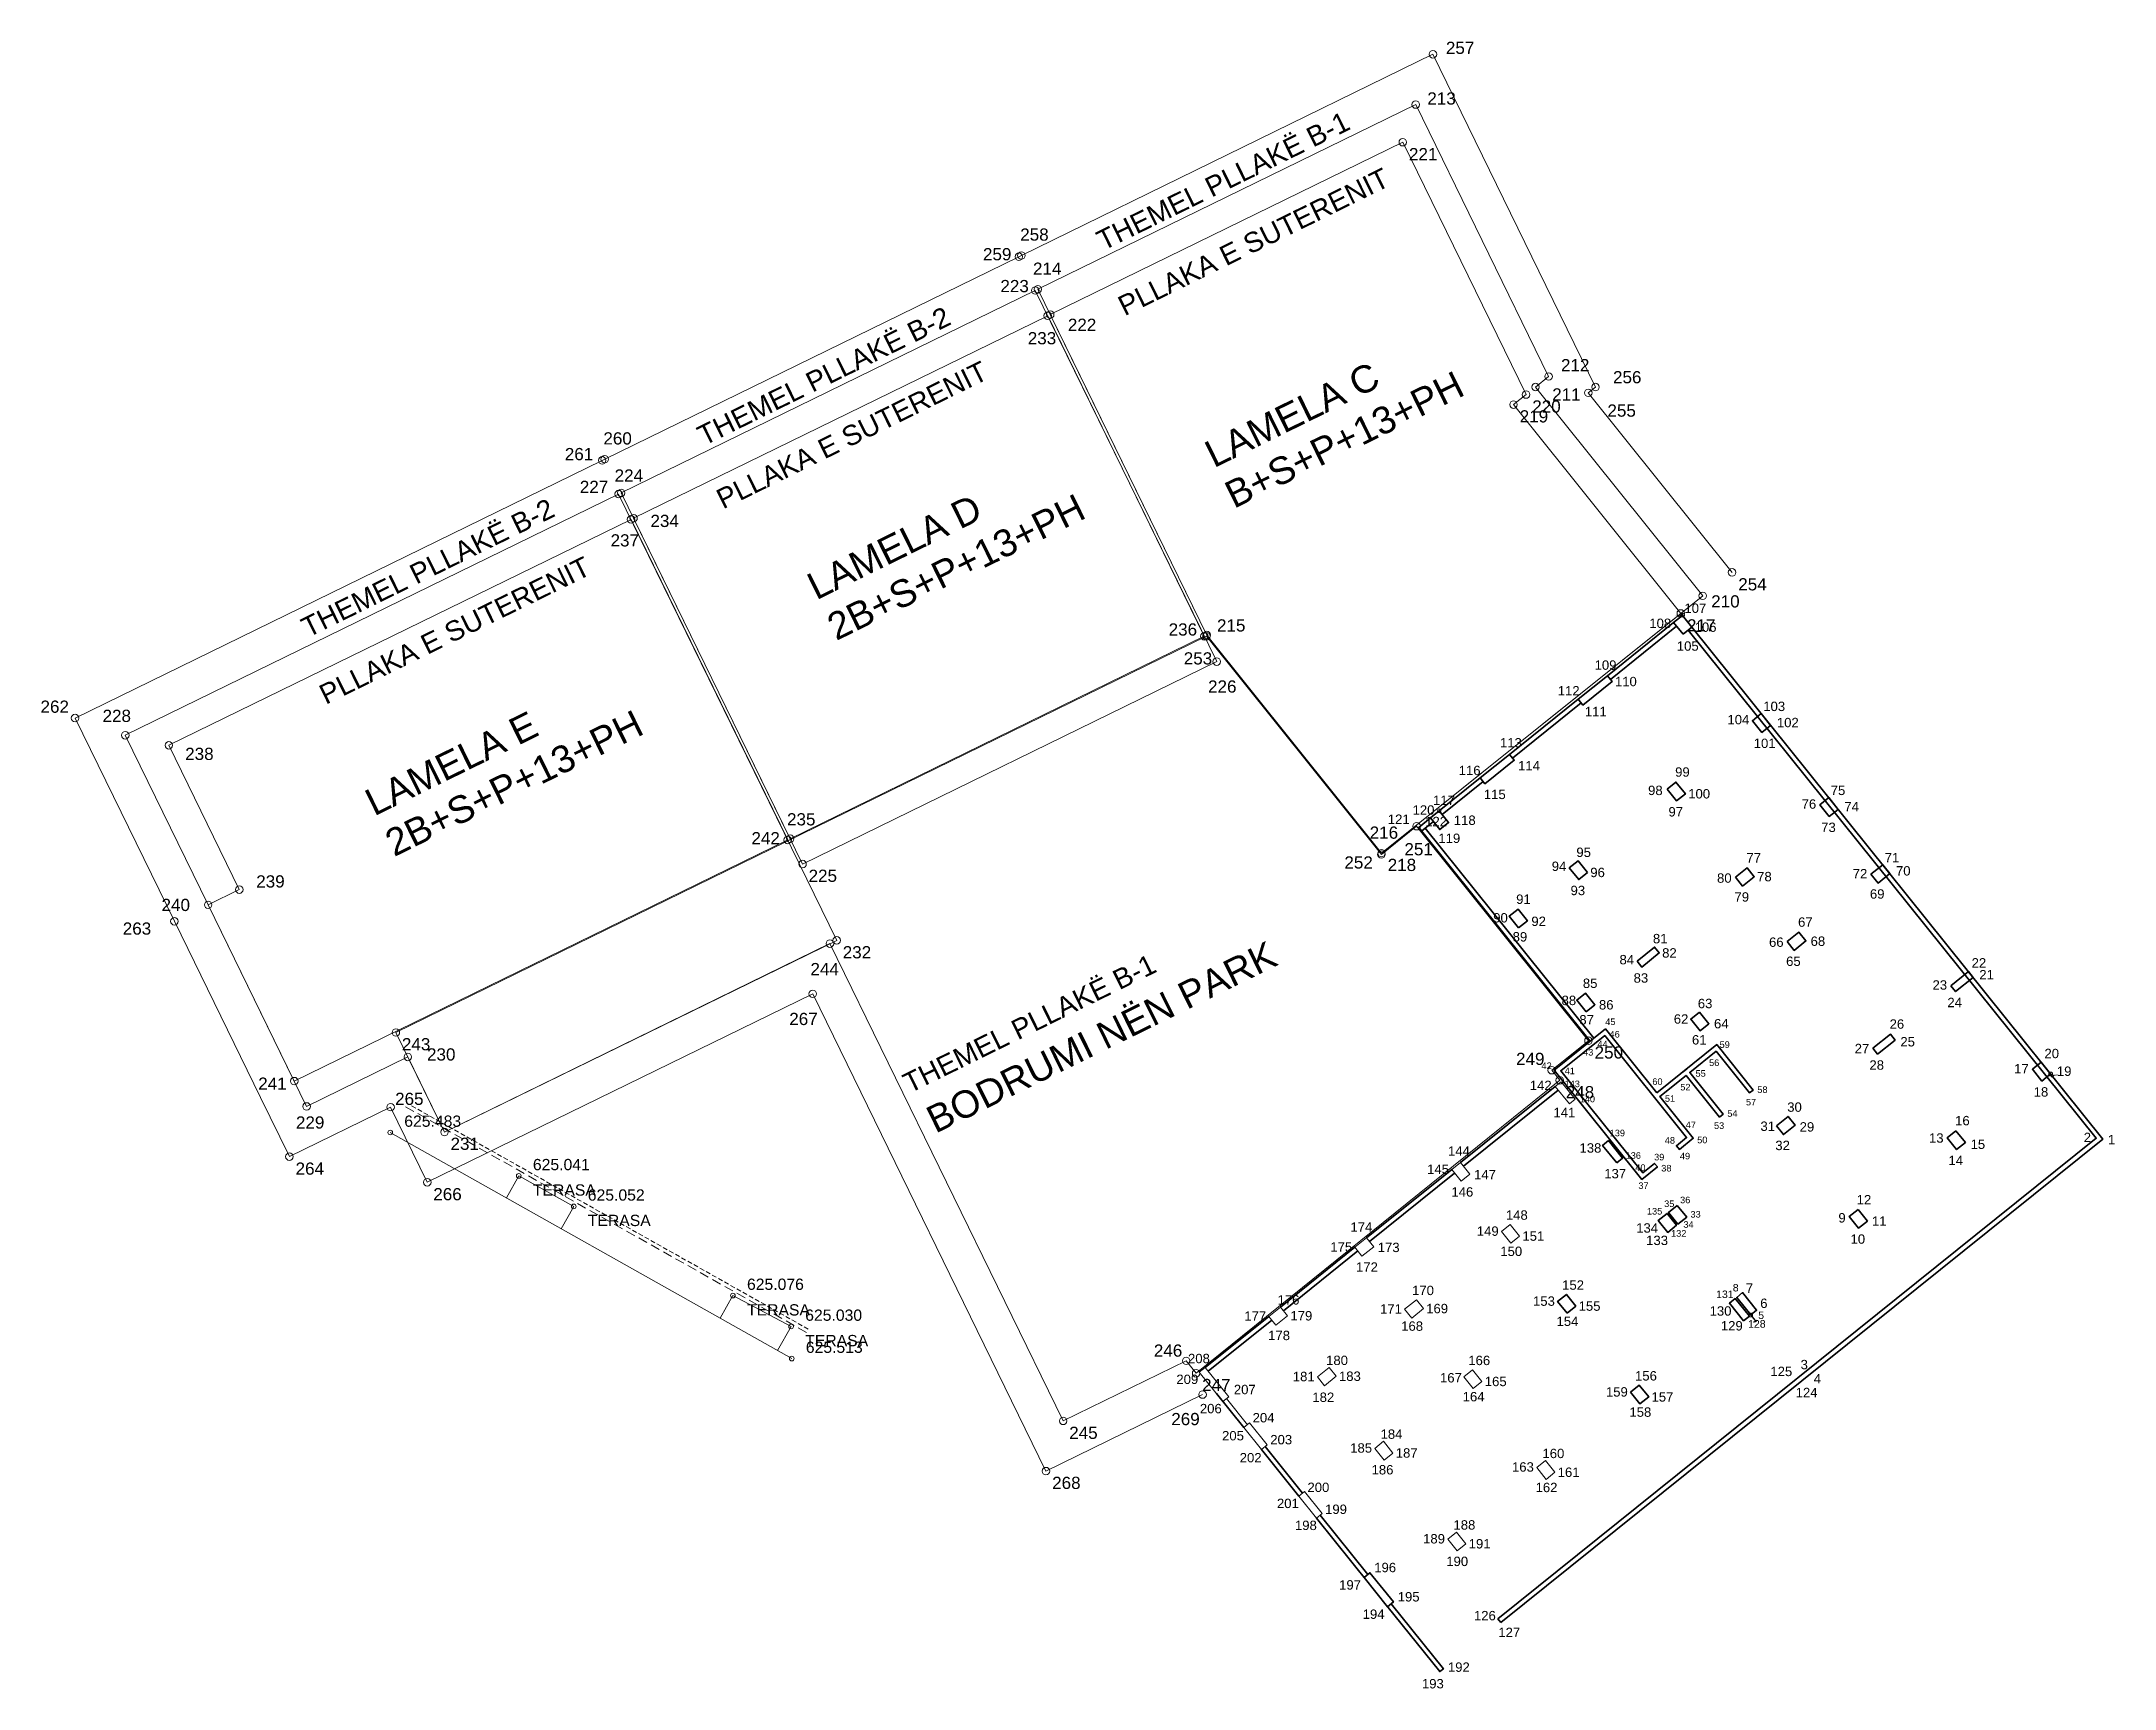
# Model space of a CAD drawing. Header units: metres. Extents: x 7511863 to 7511974, y 4692327 to 4692415.
import ezdxf

# ---------------------------------------------------------------- set-up
doc = ezdxf.new("R2010")
doc.units = ezdxf.units.M
doc.header["$PDMODE"] = 32
doc.header["$PDSIZE"] = 0.2
doc.linetypes.add('DASHED', pattern=[0.75, 0.5, -0.25])
doc.linetypes.add('DASHED2', pattern=[0.375, 0.25, -0.125])
doc.layers.get('Defpoints').update_dxf_attribs({"lineweight": 0})
for name, color, linetype, lineweight in [('A - Bodrumi -1 Polyline_Pen_No__23', 30, 'Continuous', 0), ('A - Bodrumi -2 Polyline_Pen_No__75', 6, 'Continuous', 0), ('A - objekti 1 gjendja faktike_Pen_No__3', 30, 'Continuous', 0), ('A - Sutereni Polyline_Pen_No__4', 104, 'Continuous', 0), ('b -1 llc', 30, 'Continuous', 0), ('bodPark pikat', 30, 'Continuous', 0), ('llc su pikat', 104, 'Continuous', 0), ('lld b-2 pikat', 210, 'Continuous', 0), ('lld su pikat', 104, 'Continuous', 0), ('lle -2b', 210, 'Continuous', 0), ('lle su pikat', 104, 'Continuous', 0), ('Matjet', 210, 'Continuous', 0), ('Matjet_04.12.2019', 1, 'Continuous', 0), ('objekti -xeni', 14, 'Continuous', 0), ('objekti -xeni muri', 4, 'Continuous', 0), ('objekti xeni terasa', 237, 'Continuous', 0), ('ofset', 5, 'Continuous', 0), ('ofset pikat', 5, 'Continuous', 0), ('shytllat', 5, 'Continuous', 0), ('Structural - Bearing_Pen_No__27', 7, 'Continuous', 0), ('stubat 18.09', 7, 'Continuous', 0)]:
    doc.layers.add(name, color=color, linetype=linetype, lineweight=lineweight)
doc.styles.add('GENERATED_STYLE_1', font='arial.ttf')
doc.styles.get("Standard").update_dxf_attribs({"font": 'arial.ttf'})
doc.dimstyles.get("Standard").update_dxf_attribs({"dimtxt": 0.18, "dimasz": 0.18, "dimexe": 0.18, "dimexo": 0.0625, "dimgap": 0.09, "dimtad": 0, "dimtih": 1, "dimtoh": 1, "dimdec": 4, "dimzin": 0, "dimdsep": 46, "dimtxsty": 'Standard', "dimcen": 0.09, "dimadec": 0, "dimazin": 0, "dimtfac": 1, "dimtdec": 4, "dimtofl": 0, "dimtmove": 0, "dimatfit": 3, "dimfxl": 0, "dimtolj": 1, "dimtzin": 0, "dimarcsym": 0})

msp = doc.modelspace()

# ---------------------------------------------------------------- texts
at = {"layer": 'A - objekti 1 gjendja faktike_Pen_No__3', "color": 30, "linetype": 'Continuous', "lineweight": 18, "char_height": 1.062271, "width": 16.7692217, "attachment_point": 7, "rotation": 26.2085609, "style": 'GENERATED_STYLE_1'}
for insert in [(7511919.69692, 4692403.45106), (7511909.3814, 4692358.57454)]:
    msp.add_mtext('\\A1;THEMEL PLLAKË B-1', dxfattribs=dict(at, insert=insert))
at = {"layer": 'A - objekti 1 gjendja faktike_Pen_No__3', "color": 104, "linetype": 'Continuous', "lineweight": 18, "char_height": 1.062271, "width": 16.7692217, "attachment_point": 7, "rotation": 26.2085609, "style": 'GENERATED_STYLE_1'}
for insert in [(7511920.84417, 4692399.95718), (7511899.45243, 4692389.67367), (7511878.3003, 4692379.2629)]:
    msp.add_mtext('\\A1;PLLAKA E SUTERENIT', dxfattribs=dict(at, insert=insert))
at = {"layer": 'A - objekti 1 gjendja faktike_Pen_No__3', "color": 6, "linetype": 'Continuous', "lineweight": 18, "char_height": 1.062271, "width": 16.7692217, "attachment_point": 7, "rotation": 26.2085609, "style": 'GENERATED_STYLE_1'}
for insert in [(7511898.43435, 4692393.05949), (7511877.33839, 4692382.84255)]:
    msp.add_mtext('\\A1;THEMEL PLLAKË B-2', dxfattribs=dict(at, insert=insert))
at = {"layer": 'A - objekti 1 gjendja faktike_Pen_No__3', "color": 0, "linetype": 'Continuous', "lineweight": 18, "char_height": 1.4460289, "attachment_point": 7, "rotation": 26.2085609, "style": 'GENERATED_STYLE_1'}
for s, insert in [('\\A1;LAMELA C\\PB+S+P+13+PH', (7511926.66961, 4692389.69588)), ('\\A1;LAMELA D\\P2B+S+P+13+PH', (7511905.486, 4692382.65841)), ('\\A1;LAMELA E\\P2B+S+P+13+PH', (7511881.94241, 4692371.15205)), ('\\A1;BODRUMI NËN PARK', (7511910.77328, 4692356.41702))]:
    msp.add_mtext(s, dxfattribs=dict(at, insert=insert))
at = {"layer": 'stubat 18.09'}
msp.add_text('201', height=0.5, dxfattribs=at).set_placement((7511928.95288, 4692336.50351))
at = {"layer": 'stubat 18.09', "linetype": 'ByBlock', "attachment_point": 4}
for s, insert, char_height in [('107', (7511950.65618, 4692384.42514), 0.5), ('108', (7511948.78693, 4692383.62121), 0.5), ('106', (7511951.2, 4692383.416), 0.5), ('105', (7511950.25131, 4692382.40979), 0.5), ('109', (7511945.87249, 4692381.3958), 0.5), ('112', (7511943.90899, 4692380.02965), 0.5), ('110', (7511946.955, 4692380.52), 0.5), ('111', (7511945.35367, 4692378.92662), 0.5), ('103', (7511954.85518, 4692379.19814), 0.5), ('104', (7511952.94759, 4692378.49187), 0.5), ('102', (7511955.58113, 4692378.33463), 0.5), ('113', (7511940.83088, 4692377.25829), 0.5), ('101', (7511954.34733, 4692377.22964), 0.5), ('116', (7511938.63371, 4692375.78453), 0.5), ('114', (7511941.79501, 4692376.0361), 0.5), ('99', (7511950.1622, 4692375.70142), 0.5), ('117', (7511937.26535, 4692374.20023), 0.5), ('115', (7511939.97278, 4692374.50882), 0.5), ('98', (7511948.72036, 4692374.72316), 0.5), ('100', (7511950.858, 4692374.542), 0.5), ('75', (7511958.44818, 4692374.72414), 0.5), ('121', (7511934.85868, 4692373.19026), 0.5), ('120', (7511936.1769, 4692373.67692), 0.5), ('118', (7511938.37395, 4692373.134), 0.5), ('97', (7511949.80633, 4692373.58264), 0.5), ('76', (7511956.8999, 4692373.99577), 0.5), ('74', (7511959.17413, 4692373.86063), 0.5), ('122', (7511936.84878, 4692373.06736), 0.5), ('119', (7511937.5503, 4692372.17063), 0.5), ('73', (7511957.94033, 4692372.75564), 0.5), ('95', (7511944.90133, 4692371.42601), 0.5), ('77', (7511953.9592, 4692371.13442), 0.5), ('71', (7511961.32418, 4692371.14414), 0.5), ('94', (7511943.59005, 4692370.68125), 0.5), ('96', (7511945.643, 4692370.353), 0.5), ('80', (7511952.39363, 4692370.05352), 0.5), ('78', (7511954.529, 4692370.131), 0.5), ('72', (7511959.6199, 4692370.29077), 0.5), ('70', (7511961.92413, 4692370.43663), 0.5), ('91', (7511941.69457, 4692368.92833), 0.5), ('93', (7511944.59133, 4692369.39364), 0.5), ('79', (7511953.32233, 4692369.04664), 0.5), ('69', (7511960.53533, 4692369.20664), 0.5), ('90', (7511940.4719, 4692367.93743), 0.5), ('92', (7511942.50319, 4692367.74958), 0.5), ('67', (7511956.7092, 4692367.70942), 0.5), ('89', (7511941.50601, 4692366.9249), 0.5), ('81', (7511948.97833, 4692366.82801), 0.5), ('66', (7511955.16274, 4692366.63861), 0.5), ('68', (7511957.37683, 4692366.69087), 0.5), ('84', (7511947.19905, 4692365.70725), 0.5), ('82', (7511949.47, 4692366.067), 0.5), ('65', (7511956.07233, 4692365.62264), 0.5), ('22', (7511965.95242, 4692365.54015), 0.5), ('85', (7511945.24676, 4692364.45067), 0.5), ('83', (7511947.95033, 4692364.73164), 0.5), ('23', (7511963.8709, 4692364.35877), 0.5), ('21', (7511966.36213, 4692364.91063), 0.5), ('88', (7511944.11282, 4692363.53783), 0.5), ('86', (7511946.10427, 4692363.30328), 0.5), ('63', (7511951.36933, 4692363.37201), 0.5), ('24', (7511964.66133, 4692363.43064), 0.5), ('87', (7511945.05932, 4692362.50527), 0.5), ('45', (7511946.44138, 4692362.4017), 0.35), ('62', (7511950.09019, 4692362.547), 0.5), ('64', (7511952.23236, 4692362.299), 0.5), ('26', (7511961.5842, 4692362.27842), 0.5), ('44', (7511946.02283, 4692361.21617), 0.35), ('46', (7511946.66802, 4692361.73462), 0.35), ('61', (7511951.05641, 4692361.43781), 0.5), ('59', (7511952.529, 4692361.184), 0.35), ('27', (7511959.72574, 4692360.97795), 0.5), ('25', (7511962.15811, 4692361.33522), 0.5), ('42', (7511943.04573, 4692360.06341), 0.35), ('43', (7511945.25948, 4692360.77614), 0.35), ('56', (7511951.96994, 4692360.21895), 0.35), ('28', (7511960.51033, 4692360.09664), 0.5), ('17', (7511968.2189, 4692359.90277), 0.5), ('20', (7511969.83242, 4692360.70915), 0.5), ('142', (7511942.42053, 4692359.01238), 0.5), ('41', (7511944.27938, 4692359.7876), 0.35), ('143', (7511944.27164, 4692359.09338), 0.35), ('60', (7511948.94808, 4692359.21225), 0.35), ('52', (7511950.43648, 4692358.91862), 0.35), ('55', (7511951.24818, 4692359.64997), 0.35), ('19', (7511970.49313, 4692359.76763), 0.5), ('140', (7511945.07804, 4692358.28787), 0.35), ('51', (7511949.61697, 4692358.31377), 0.35), ('57', (7511953.93281, 4692358.12132), 0.35), ('58', (7511954.53999, 4692358.78355), 0.35), ('30', (7511956.13292, 4692357.85594), 0.5), ('18', (7511969.25933, 4692358.66364), 0.5), ('141', (7511943.67804, 4692357.57029), 0.5), ('47', (7511950.72627, 4692356.91291), 0.35), ('53', (7511952.23284, 4692356.87075), 0.35), ('54', (7511952.93986, 4692357.51483), 0.35), ('31', (7511954.70497, 4692356.8366), 0.5), ('29', (7511956.79324, 4692356.80101), 0.5), ('16', (7511965.0742, 4692357.13442), 0.5), ('144', (7511938.06445, 4692355.51772), 0.5), ('138', (7511945.06824, 4692355.67964), 0.5), ('139', (7511946.67496, 4692356.47434), 0.35), ('48', (7511949.61066, 4692356.0844), 0.35), ('50', (7511951.33658, 4692356.10618), 0.35), ('32', (7511955.49733, 4692355.81464), 0.5), ('13', (7511963.68374, 4692356.20895), 0.5), ('15', (7511965.89911, 4692355.87822), 0.5), ('2', (7511971.92363, 4692356.24256), 0.5), ('1', (7511973.21089, 4692356.12929), 0.5), ('145', (7511936.95067, 4692354.54816), 0.5), ('137', (7511946.386, 4692354.30967), 0.5), ('136', (7511947.52388, 4692355.27736), 0.35), ('40', (7511948.03844, 4692354.63237), 0.35), ('39', (7511949.04219, 4692355.19252), 0.35), ('38', (7511949.42326, 4692354.60251), 0.35), ('49', (7511950.41467, 4692355.24609), 0.35), ('14', (7511964.71833, 4692355.01664), 0.5), ('146', (7511938.24519, 4692353.33747), 0.5), ('147', (7511939.45187, 4692354.26191), 0.5), ('37', (7511948.20347, 4692353.67116), 0.35), ('148', (7511941.14754, 4692352.1059), 0.5), ('135', (7511948.66019, 4692352.30965), 0.35), ('35', (7511949.57656, 4692352.70823), 0.35), ('36', (7511950.426, 4692352.91053), 0.35), ('12', (7511959.83152, 4692352.92883), 0.5), ('174', (7511932.86716, 4692351.46926), 0.5), ('149', (7511939.59867, 4692351.25116), 0.5), ('134', (7511948.0883, 4692351.4185), 0.5), ('132', (7511949.94549, 4692351.13086), 0.35), ('34', (7511950.59948, 4692351.60418), 0.35), ('33', (7511950.97905, 4692352.14784), 0.35), ('9', (7511958.85676, 4692351.95988), 0.5), ('11', (7511960.64152, 4692351.786), 0.5), ('175', (7511931.79667, 4692350.40816), 0.5), ('173', (7511934.32196, 4692350.38317), 0.5), ('150', (7511940.84979, 4692350.17504), 0.5), ('151', (7511942.026, 4692350.986), 0.5), ('133', (7511948.61624, 4692350.75843), 0.5), ('10', (7511959.50333, 4692350.82764), 0.5), ('172', (7511933.16325, 4692349.33838), 0.5), ('170', (7511936.15054, 4692348.0919), 0.5), ('152', (7511944.14254, 4692348.3779), 0.5), ('131', (7511952.34544, 4692347.88621), 0.4), ('8', (7511953.2333, 4692348.23776), 0.4), ('7', (7511953.92631, 4692348.2165), 0.5), ('177', (7511927.21167, 4692346.72616), 0.5), ('176', (7511928.98541, 4692347.58818), 0.5), ('179', (7511929.671, 4692346.743), 0.5), ('171', (7511934.44467, 4692347.11116), 0.5), ('169', (7511936.903, 4692347.128), 0.5), ('153', (7511942.59267, 4692347.52316), 0.5), ('155', (7511945.021, 4692347.258), 0.5), ('130', (7511951.99629, 4692346.99704), 0.5), ('5', (7511954.58628, 4692346.7688), 0.4), ('6', (7511954.69286, 4692347.40722), 0.5), ('178', (7511928.48457, 4692345.69429), 0.5), ('168', (7511935.57079, 4692346.19204), 0.5), ('154', (7511943.84379, 4692346.44704), 0.5), ('129', (7511952.59744, 4692346.20978), 0.5), ('128', (7511954.04878, 4692346.30997), 0.4), ('208', (7511924.21614, 4692344.46519), 0.5), ('180', (7511931.57141, 4692344.36918), 0.5), ('166', (7511939.14454, 4692344.3639), 0.5), ('209', (7511923.59527, 4692343.35771), 0.5), ('181', (7511929.79767, 4692343.50716), 0.5), ('183', (7511932.256, 4692343.523), 0.5), ('167', (7511937.63732, 4692343.44082), 0.5), ('156', (7511948.02554, 4692343.5429), 0.5), ('125', (7511955.23366, 4692343.777), 0.5), ('3', (7511956.84453, 4692344.1423), 0.5), ('4', (7511957.54008, 4692343.38878), 0.5), ('207', (7511926.65783, 4692342.81473), 0.5), ('182', (7511930.83983, 4692342.40222), 0.5), ('164', (7511938.84579, 4692342.43304), 0.5), ('165', (7511940.023, 4692343.244), 0.5), ('159', (7511946.47567, 4692342.68816), 0.5), ('157', (7511948.904, 4692342.423), 0.5), ('124', (7511956.58153, 4692342.65756), 0.5), ('206', (7511924.84827, 4692341.79871), 0.5), ('204', (7511927.65744, 4692341.3134), 0.5), ('158', (7511947.72679, 4692341.61204), 0.5), ('205', (7511926.02991, 4692340.35454), 0.5), ('203', (7511928.59744, 4692340.1444), 0.5), ('184', (7511934.47241, 4692340.43818), 0.5), ('202', (7511926.96991, 4692339.18454), 0.5), ('185', (7511932.85467, 4692339.70116), 0.5), ('187', (7511935.282, 4692339.436), 0.5), ('160', (7511943.09541, 4692339.41018), 0.5), ('186', (7511933.99298, 4692338.54211), 0.5), ('163', (7511941.47183, 4692338.69086), 0.5), ('161', (7511943.906, 4692338.409), 0.5), ('200', (7511930.578, 4692337.60623), 0.5), ('162', (7511942.72879, 4692337.59804), 0.5), ('198', (7511929.91235, 4692335.58027), 0.5), ('199', (7511931.517, 4692336.43723), 0.5), ('188', (7511938.35541, 4692335.60318), 0.5), ('189', (7511936.73767, 4692334.86616), 0.5), ('191', (7511939.166, 4692334.601), 0.5), ('196', (7511934.13408, 4692333.3354), 0.5), ('190', (7511937.97078, 4692333.66271), 0.5), ('197', (7511932.26632, 4692332.41084), 0.5), ('195', (7511935.38608, 4692331.7764), 0.5), ('194', (7511933.51932, 4692330.85084), 0.5), ('126', (7511939.44514, 4692330.77233), 0.5), ('127', (7511940.74205, 4692329.88403), 0.5), ('192', (7511938.0579, 4692328.02977), 0.5), ('193', (7511936.6749, 4692327.14682), 0.5)]:
    msp.add_mtext(s, dxfattribs=dict(at, insert=insert, char_height=char_height))

# ---------------------------------------------------------------- blocks, each defined once
blk = doc.blocks.new('*D4')
at = {"layer": 'Defpoints', "color": 0}
for p in [(7511954.19, 4692346.79), (7511954.19, 4692346.79), (7511954.45, 4692346.46)]:
    blk.add_point(p, dxfattribs=at)
at = {"layer": 'Matjet_04.12.2019', "color": 0, "lineweight": -2}
for p, q in [((7511954.2, 4692346.78), (7511954.48, 4692346.43)), ((7511954.2, 4692346.78), (7511954.48, 4692346.43)), ((7511954.38, 4692346.41), (7511954.33, 4692346.41)), ((7511954.41, 4692346.44), (7511954.38, 4692346.41)), ((7511954.49, 4692346.5), (7511954.52, 4692346.52))]:
    blk.add_line(p, q, dxfattribs=at)
at = {"layer": 'Matjet_04.12.2019', "color": 0}
for points in [[(7511954.41, 4692346.44), (7511954.42, 4692346.43), (7511954.45, 4692346.46)], [(7511954.48, 4692346.5), (7511954.49, 4692346.49), (7511954.45, 4692346.47)]]:
    blk.add_solid(points, dxfattribs=at)
at = {"layer": 'Matjet_04.12.2019', "color": 0, "insert": (7511954.22, 4692346.41), "char_height": 0.045, "attachment_point": 5}
blk.add_mtext('\\A1;0.0050', dxfattribs=at)
blk = doc.blocks.new('*D5')
at = {"layer": 'Defpoints', "color": 0}
for p in [(7511970.16, 4692359.62), (7511970.16, 4692359.62), (7511970.26, 4692359.5)]:
    blk.add_point(p, dxfattribs=at)
at = {"layer": 'Matjet_04.12.2019', "color": 0, "lineweight": -2}
for p, q in [((7511970.17, 4692359.61), (7511970.29, 4692359.47)), ((7511970.17, 4692359.61), (7511970.29, 4692359.47)), ((7511970.22, 4692359.47), (7511970.19, 4692359.45)), ((7511970.29, 4692359.53), (7511970.33, 4692359.56)), ((7511970.33, 4692359.56), (7511970.37, 4692359.56))]:
    blk.add_line(p, q, dxfattribs=at)
at = {"layer": 'Matjet_04.12.2019', "color": 0}
for points in [[(7511970.22, 4692359.48), (7511970.23, 4692359.47), (7511970.26, 4692359.5)], [(7511970.29, 4692359.54), (7511970.3, 4692359.53), (7511970.26, 4692359.5)]]:
    blk.add_solid(points, dxfattribs=at)
at = {"layer": 'Matjet_04.12.2019', "color": 0, "insert": (7511970.49, 4692359.56), "char_height": 0.045, "attachment_point": 5}
blk.add_mtext('\\A1;0.0020', dxfattribs=at)
blk = doc.blocks.new('*D6')
at = {"layer": 'Defpoints', "color": 0}
for p in [(7511950.52, 4692384.08), (7511950.55, 4692384.04), (7511950.56, 4692384.05)]:
    blk.add_point(p, dxfattribs=at)
at = {"layer": 'Matjet_04.12.2019', "color": 0, "lineweight": -2}
for p, q in [((7511950.45, 4692384.02), (7511950.4, 4692384.02)), ((7511950.48, 4692384.05), (7511950.45, 4692384.02)), ((7511950.54, 4692384.05), (7511950.49, 4692384.11)), ((7511950.56, 4692384.06), (7511950.51, 4692384.13)), ((7511950.57, 4692384.12), (7511950.6, 4692384.15))]:
    blk.add_line(p, q, dxfattribs=at)
at = {"layer": 'Matjet_04.12.2019', "color": 0}
for points in [[(7511950.48, 4692384.06), (7511950.49, 4692384.04), (7511950.52, 4692384.08)], [(7511950.56, 4692384.12), (7511950.57, 4692384.11), (7511950.53, 4692384.09)]]:
    blk.add_solid(points, dxfattribs=at)
at = {"layer": 'Matjet_04.12.2019', "color": 0, "insert": (7511950.29, 4692384.02), "char_height": 0.045, "attachment_point": 5}
blk.add_mtext('\\A1;0.0200', dxfattribs=at)
blk = doc.blocks.new('*U8', base_point=(7511951.63, 4692385.09))
at = {"layer": 'b -1 llc', "linetype": 'ByBlock', "lineweight": -2}
blk.add_line((7511951.63, 4692385.09), (7511951.63, 4692385.09), dxfattribs=at)
blk.add_circle((7511951.63, 4692385.09), 0.2, dxfattribs=at)
at = {"layer": 'b -1 llc', "linetype": 'ByBlock', "insert": (7511952.08, 4692385.12), "char_height": 0.65, "attachment_point": 1}
blk.add_mtext('{\\C256;210}', dxfattribs=at)
blk = doc.blocks.new('*U9', base_point=(7511942.72, 4692396.21))
at = {"layer": 'b -1 llc', "linetype": 'ByBlock', "lineweight": -2}
blk.add_line((7511942.72, 4692396.21), (7511942.72, 4692396.21), dxfattribs=at)
blk.add_circle((7511942.72, 4692396.21), 0.2, dxfattribs=at)
at = {"layer": 'b -1 llc', "linetype": 'ByBlock', "insert": (7511943.61, 4692396.14), "char_height": 0.65, "attachment_point": 1}
blk.add_mtext('{\\C256;211}', dxfattribs=at)
blk = doc.blocks.new('*U10', base_point=(7511943.42, 4692396.77))
at = {"layer": 'b -1 llc', "linetype": 'ByBlock', "lineweight": -2}
blk.add_line((7511943.42, 4692396.77), (7511943.42, 4692396.77), dxfattribs=at)
blk.add_circle((7511943.42, 4692396.77), 0.2, dxfattribs=at)
at = {"layer": 'b -1 llc', "linetype": 'ByBlock', "insert": (7511944.08, 4692397.7), "char_height": 0.65, "attachment_point": 1}
blk.add_mtext('{\\C256;212}', dxfattribs=at)
blk = doc.blocks.new('*U11', base_point=(7511936.34, 4692411.25))
at = {"layer": 'b -1 llc', "linetype": 'ByBlock', "lineweight": -2}
blk.add_line((7511936.34, 4692411.25), (7511936.34, 4692411.25), dxfattribs=at)
blk.add_circle((7511936.34, 4692411.25), 0.2, dxfattribs=at)
at = {"layer": 'b -1 llc', "linetype": 'ByBlock', "insert": (7511936.96, 4692411.9), "char_height": 0.65, "attachment_point": 1}
blk.add_mtext('{\\C256;213}', dxfattribs=at)
blk = doc.blocks.new('*U12', base_point=(7511916.22, 4692401.42))
at = {"layer": 'b -1 llc', "linetype": 'ByBlock', "lineweight": -2}
blk.add_line((7511916.22, 4692401.42), (7511916.22, 4692401.42), dxfattribs=at)
blk.add_circle((7511916.22, 4692401.42), 0.2, dxfattribs=at)
at = {"layer": 'b -1 llc', "linetype": 'ByBlock', "insert": (7511915.96, 4692402.84), "char_height": 0.65, "attachment_point": 1}
blk.add_mtext('{\\C256;214}', dxfattribs=at)
blk = doc.blocks.new('*U13', base_point=(7511925.22, 4692383))
at = {"layer": 'b -1 llc', "linetype": 'ByBlock', "lineweight": -2}
blk.add_line((7511925.22, 4692383), (7511925.22, 4692383), dxfattribs=at)
blk.add_circle((7511925.22, 4692383), 0.2, dxfattribs=at)
at = {"layer": 'b -1 llc', "linetype": 'ByBlock', "insert": (7511925.76, 4692383.84), "char_height": 0.65, "attachment_point": 1}
blk.add_mtext('{\\C256;215}', dxfattribs=at)
blk = doc.blocks.new('*U14', base_point=(7511934.52, 4692371.38))
at = {"layer": 'b -1 llc', "linetype": 'ByBlock', "lineweight": -2}
blk.add_line((7511934.52, 4692371.38), (7511934.52, 4692371.38), dxfattribs=at)
blk.add_circle((7511934.52, 4692371.38), 0.2, dxfattribs=at)
at = {"layer": 'b -1 llc', "linetype": 'ByBlock', "insert": (7511933.89, 4692372.8), "char_height": 0.65, "attachment_point": 1}
blk.add_mtext('{\\C256;216}', dxfattribs=at)
blk = doc.blocks.new('*U15', base_point=(7511950.46, 4692384.15))
at = {"layer": 'llc su pikat', "linetype": 'ByBlock', "lineweight": -2}
blk.add_line((7511950.46, 4692384.15), (7511950.46, 4692384.15), dxfattribs=at)
blk.add_circle((7511950.46, 4692384.15), 0.2, dxfattribs=at)
at = {"layer": 'llc su pikat', "linetype": 'ByBlock', "insert": (7511950.79, 4692383.84), "char_height": 0.65, "attachment_point": 1}
blk.add_mtext('{\\C256;217}', dxfattribs=at)
blk = doc.blocks.new('*U16', base_point=(7511934.52, 4692371.38))
at = {"layer": 'llc su pikat', "linetype": 'ByBlock', "lineweight": -2}
blk.add_line((7511934.52, 4692371.38), (7511934.52, 4692371.38), dxfattribs=at)
blk.add_circle((7511934.52, 4692371.38), 0.2, dxfattribs=at)
at = {"layer": 'llc su pikat', "linetype": 'ByBlock', "insert": (7511934.85, 4692371.08), "char_height": 0.65, "attachment_point": 1}
blk.add_mtext('{\\C256;218}', dxfattribs=at)
blk = doc.blocks.new('*U17', base_point=(7511941.55, 4692395.27))
at = {"layer": 'llc su pikat', "linetype": 'ByBlock', "lineweight": -2}
blk.add_line((7511941.55, 4692395.27), (7511941.55, 4692395.27), dxfattribs=at)
blk.add_circle((7511941.55, 4692395.27), 0.2, dxfattribs=at)
at = {"layer": 'llc su pikat', "linetype": 'ByBlock', "insert": (7511941.88, 4692394.97), "char_height": 0.65, "attachment_point": 1}
blk.add_mtext('{\\C256;219}', dxfattribs=at)
blk = doc.blocks.new('*U18', base_point=(7511942.22, 4692395.81))
at = {"layer": 'llc su pikat', "linetype": 'ByBlock', "lineweight": -2}
blk.add_line((7511942.22, 4692395.81), (7511942.22, 4692395.81), dxfattribs=at)
blk.add_circle((7511942.22, 4692395.81), 0.2, dxfattribs=at)
at = {"layer": 'llc su pikat', "linetype": 'ByBlock', "insert": (7511942.55, 4692395.5), "char_height": 0.65, "attachment_point": 1}
blk.add_mtext('{\\C256;220}', dxfattribs=at)
blk = doc.blocks.new('*U19', base_point=(7511935.65, 4692409.25))
at = {"layer": 'llc su pikat', "linetype": 'ByBlock', "lineweight": -2}
blk.add_line((7511935.65, 4692409.25), (7511935.65, 4692409.25), dxfattribs=at)
blk.add_circle((7511935.65, 4692409.25), 0.2, dxfattribs=at)
at = {"layer": 'llc su pikat', "linetype": 'ByBlock', "insert": (7511935.98, 4692408.94), "char_height": 0.65, "attachment_point": 1}
blk.add_mtext('{\\C256;221}', dxfattribs=at)
blk = doc.blocks.new('*U20', base_point=(7511916.88, 4692400.07))
at = {"layer": 'llc su pikat', "linetype": 'ByBlock', "lineweight": -2}
blk.add_line((7511916.88, 4692400.07), (7511916.88, 4692400.07), dxfattribs=at)
blk.add_circle((7511916.88, 4692400.07), 0.2, dxfattribs=at)
at = {"layer": 'llc su pikat', "linetype": 'ByBlock', "insert": (7511917.82, 4692399.85), "char_height": 0.65, "attachment_point": 1}
blk.add_mtext('{\\C256;222}', dxfattribs=at)
blk = doc.blocks.new('*U21', base_point=(7511916.08, 4692401.35))
at = {"layer": 'lld b-2 pikat', "linetype": 'ByBlock', "lineweight": -2}
blk.add_line((7511916.08, 4692401.35), (7511916.08, 4692401.35), dxfattribs=at)
blk.add_circle((7511916.08, 4692401.35), 0.2, dxfattribs=at)
at = {"layer": 'lld b-2 pikat', "linetype": 'ByBlock', "insert": (7511914.22, 4692401.91), "char_height": 0.65, "attachment_point": 1}
blk.add_mtext('{\\C256;223}', dxfattribs=at)
blk = doc.blocks.new('*U22', base_point=(7511894.03, 4692390.57))
at = {"layer": 'lld b-2 pikat', "linetype": 'ByBlock', "lineweight": -2}
blk.add_line((7511894.03, 4692390.57), (7511894.03, 4692390.57), dxfattribs=at)
blk.add_circle((7511894.03, 4692390.57), 0.2, dxfattribs=at)
at = {"layer": 'lld b-2 pikat', "linetype": 'ByBlock', "insert": (7511893.68, 4692391.82), "char_height": 0.65, "attachment_point": 1}
blk.add_mtext('{\\C256;224}', dxfattribs=at)
blk = doc.blocks.new('*U23', base_point=(7511903.69, 4692370.8))
at = {"layer": 'lld b-2 pikat', "linetype": 'ByBlock', "lineweight": -2}
blk.add_line((7511903.69, 4692370.8), (7511903.69, 4692370.8), dxfattribs=at)
blk.add_circle((7511903.69, 4692370.8), 0.2, dxfattribs=at)
at = {"layer": 'lld b-2 pikat', "linetype": 'ByBlock', "insert": (7511904.01, 4692370.5), "char_height": 0.65, "attachment_point": 1}
blk.add_mtext('{\\C256;225}', dxfattribs=at)
blk = doc.blocks.new('*U24', base_point=(7511925.74, 4692381.58))
at = {"layer": 'lld b-2 pikat', "linetype": 'ByBlock', "lineweight": -2}
blk.add_line((7511925.74, 4692381.58), (7511925.74, 4692381.58), dxfattribs=at)
blk.add_circle((7511925.74, 4692381.58), 0.2, dxfattribs=at)
at = {"layer": 'lld b-2 pikat', "linetype": 'ByBlock', "insert": (7511925.28, 4692380.58), "char_height": 0.65, "attachment_point": 1}
blk.add_mtext('{\\C256;226}', dxfattribs=at)
blk = doc.blocks.new('*U25', base_point=(7511893.89, 4692390.5))
at = {"layer": 'lle -2b', "linetype": 'ByBlock', "lineweight": -2}
blk.add_line((7511893.89, 4692390.5), (7511893.89, 4692390.5), dxfattribs=at)
blk.add_circle((7511893.89, 4692390.5), 0.2, dxfattribs=at)
at = {"layer": 'lle -2b', "linetype": 'ByBlock', "insert": (7511891.82, 4692391.21), "char_height": 0.65, "attachment_point": 1}
blk.add_mtext('{\\C256;227}', dxfattribs=at)
blk = doc.blocks.new('*U26', base_point=(7511867.61, 4692377.66))
at = {"layer": 'lle -2b', "linetype": 'ByBlock', "lineweight": -2}
blk.add_line((7511867.61, 4692377.66), (7511867.61, 4692377.66), dxfattribs=at)
blk.add_circle((7511867.61, 4692377.66), 0.2, dxfattribs=at)
at = {"layer": 'lle -2b', "linetype": 'ByBlock', "insert": (7511866.4, 4692379.02), "char_height": 0.65, "attachment_point": 1}
blk.add_mtext('{\\C256;228}', dxfattribs=at)
blk = doc.blocks.new('*U27', base_point=(7511877.27, 4692357.89))
at = {"layer": 'lle -2b', "linetype": 'ByBlock', "lineweight": -2}
blk.add_line((7511877.27, 4692357.89), (7511877.27, 4692357.89), dxfattribs=at)
blk.add_circle((7511877.27, 4692357.89), 0.2, dxfattribs=at)
at = {"layer": 'lle -2b', "linetype": 'ByBlock', "insert": (7511876.7, 4692357.36), "char_height": 0.65, "attachment_point": 1}
blk.add_mtext('{\\C256;229}', dxfattribs=at)
blk = doc.blocks.new('*U28', base_point=(7511882.66, 4692360.53))
at = {"layer": 'lle -2b', "linetype": 'ByBlock', "lineweight": -2}
blk.add_line((7511882.66, 4692360.53), (7511882.66, 4692360.53), dxfattribs=at)
blk.add_circle((7511882.66, 4692360.53), 0.2, dxfattribs=at)
at = {"layer": 'lle -2b', "linetype": 'ByBlock', "insert": (7511883.68, 4692360.99), "char_height": 0.65, "attachment_point": 1}
blk.add_mtext('{\\C256;230}', dxfattribs=at)
blk = doc.blocks.new('*U29', base_point=(7511884.62, 4692356.53))
at = {"layer": 'lle -2b', "linetype": 'ByBlock', "lineweight": -2}
blk.add_line((7511884.62, 4692356.53), (7511884.62, 4692356.53), dxfattribs=at)
blk.add_circle((7511884.62, 4692356.53), 0.2, dxfattribs=at)
at = {"layer": 'lle -2b', "linetype": 'ByBlock', "insert": (7511884.94, 4692356.23), "char_height": 0.65, "attachment_point": 1}
blk.add_mtext('{\\C256;231}', dxfattribs=at)
blk = doc.blocks.new('*U30', base_point=(7511905.51, 4692366.74))
at = {"layer": 'lle -2b', "linetype": 'ByBlock', "lineweight": -2}
blk.add_line((7511905.51, 4692366.74), (7511905.51, 4692366.74), dxfattribs=at)
blk.add_circle((7511905.51, 4692366.74), 0.2, dxfattribs=at)
at = {"layer": 'lle -2b', "linetype": 'ByBlock', "insert": (7511905.83, 4692366.43), "char_height": 0.65, "attachment_point": 1}
blk.add_mtext('{\\C256;232}', dxfattribs=at)
blk = doc.blocks.new('*U31', base_point=(7511916.74, 4692400))
at = {"layer": 'lld su pikat', "linetype": 'ByBlock', "lineweight": -2}
blk.add_line((7511916.74, 4692400), (7511916.74, 4692400), dxfattribs=at)
blk.add_circle((7511916.74, 4692400), 0.2, dxfattribs=at)
at = {"layer": 'lld su pikat', "linetype": 'ByBlock', "insert": (7511915.68, 4692399.13), "char_height": 0.65, "attachment_point": 1}
blk.add_mtext('{\\C256;233}', dxfattribs=at)
blk = doc.blocks.new('*U32', base_point=(7511894.69, 4692389.22))
at = {"layer": 'lld su pikat', "linetype": 'ByBlock', "lineweight": -2}
blk.add_line((7511894.69, 4692389.22), (7511894.69, 4692389.22), dxfattribs=at)
blk.add_circle((7511894.69, 4692389.22), 0.2, dxfattribs=at)
at = {"layer": 'lld su pikat', "linetype": 'ByBlock', "insert": (7511895.59, 4692389.4), "char_height": 0.65, "attachment_point": 1}
blk.add_mtext('{\\C256;234}', dxfattribs=at)
blk = doc.blocks.new('*U33', base_point=(7511903.03, 4692372.15))
at = {"layer": 'lld su pikat', "linetype": 'ByBlock', "lineweight": -2}
blk.add_line((7511903.03, 4692372.15), (7511903.03, 4692372.15), dxfattribs=at)
blk.add_circle((7511903.03, 4692372.15), 0.2, dxfattribs=at)
at = {"layer": 'lld su pikat', "linetype": 'ByBlock', "insert": (7511902.86, 4692373.51), "char_height": 0.65, "attachment_point": 1}
blk.add_mtext('{\\C256;235}', dxfattribs=at)
blk = doc.blocks.new('*U34', base_point=(7511925.09, 4692382.93))
at = {"layer": 'lld su pikat', "linetype": 'ByBlock', "lineweight": -2}
blk.add_line((7511925.09, 4692382.93), (7511925.09, 4692382.93), dxfattribs=at)
blk.add_circle((7511925.09, 4692382.93), 0.2, dxfattribs=at)
at = {"layer": 'lld su pikat', "linetype": 'ByBlock', "insert": (7511923.19, 4692383.62), "char_height": 0.65, "attachment_point": 1}
blk.add_mtext('{\\C256;236}', dxfattribs=at)
blk = doc.blocks.new('*U35', base_point=(7511894.55, 4692389.16))
at = {"layer": 'lle su pikat', "linetype": 'ByBlock', "lineweight": -2}
blk.add_line((7511894.55, 4692389.16), (7511894.55, 4692389.16), dxfattribs=at)
blk.add_circle((7511894.55, 4692389.16), 0.2, dxfattribs=at)
at = {"layer": 'lle su pikat', "linetype": 'ByBlock', "insert": (7511893.46, 4692388.37), "char_height": 0.65, "attachment_point": 1}
blk.add_mtext('{\\C256;237}', dxfattribs=at)
blk = doc.blocks.new('*U36', base_point=(7511869.93, 4692377.13))
at = {"layer": 'lle su pikat', "linetype": 'ByBlock', "lineweight": -2}
blk.add_line((7511869.93, 4692377.13), (7511869.93, 4692377.13), dxfattribs=at)
blk.add_circle((7511869.93, 4692377.13), 0.2, dxfattribs=at)
at = {"layer": 'lle su pikat', "linetype": 'ByBlock', "insert": (7511870.8, 4692377), "char_height": 0.65, "attachment_point": 1}
blk.add_mtext('{\\C256;238}', dxfattribs=at)
blk = doc.blocks.new('*U37', base_point=(7511873.69, 4692369.44))
at = {"layer": 'lle su pikat', "linetype": 'ByBlock', "lineweight": -2}
blk.add_line((7511873.69, 4692369.44), (7511873.69, 4692369.44), dxfattribs=at)
blk.add_circle((7511873.69, 4692369.44), 0.2, dxfattribs=at)
at = {"layer": 'lle su pikat', "linetype": 'ByBlock', "insert": (7511874.59, 4692370.2), "char_height": 0.65, "attachment_point": 1}
blk.add_mtext('{\\C256;239}', dxfattribs=at)
blk = doc.blocks.new('*U38', base_point=(7511872.03, 4692368.63))
at = {"layer": 'lle su pikat', "linetype": 'ByBlock', "lineweight": -2}
blk.add_line((7511872.03, 4692368.63), (7511872.03, 4692368.63), dxfattribs=at)
blk.add_circle((7511872.03, 4692368.63), 0.2, dxfattribs=at)
at = {"layer": 'lle su pikat', "linetype": 'ByBlock', "insert": (7511869.55, 4692368.95), "char_height": 0.65, "attachment_point": 1}
blk.add_mtext('{\\C256;240}', dxfattribs=at)
blk = doc.blocks.new('*U39', base_point=(7511876.61, 4692359.24))
at = {"layer": 'lle su pikat', "linetype": 'ByBlock', "lineweight": -2}
blk.add_line((7511876.61, 4692359.24), (7511876.61, 4692359.24), dxfattribs=at)
blk.add_circle((7511876.61, 4692359.24), 0.2, dxfattribs=at)
at = {"layer": 'lle su pikat', "linetype": 'ByBlock', "insert": (7511874.69, 4692359.43), "char_height": 0.65, "attachment_point": 1}
blk.add_mtext('{\\C256;241}', dxfattribs=at)
blk = doc.blocks.new('*U40', base_point=(7511902.89, 4692372.09))
at = {"layer": 'lle su pikat', "linetype": 'ByBlock', "lineweight": -2}
blk.add_line((7511902.89, 4692372.09), (7511902.89, 4692372.09), dxfattribs=at)
blk.add_circle((7511902.89, 4692372.09), 0.2, dxfattribs=at)
at = {"layer": 'lle su pikat', "linetype": 'ByBlock', "insert": (7511900.96, 4692372.51), "char_height": 0.65, "attachment_point": 1}
blk.add_mtext('{\\C256;242}', dxfattribs=at)
blk = doc.blocks.new('*U41', base_point=(7511882.03, 4692361.83))
at = {"layer": 'bodPark pikat', "linetype": 'ByBlock', "lineweight": -2}
blk.add_line((7511882.03, 4692361.83), (7511882.03, 4692361.83), dxfattribs=at)
blk.add_circle((7511882.03, 4692361.83), 0.2, dxfattribs=at)
at = {"layer": 'bodPark pikat', "linetype": 'ByBlock', "insert": (7511882.35, 4692361.53), "char_height": 0.65, "attachment_point": 1}
blk.add_mtext('{\\C256;243}', dxfattribs=at)
blk = doc.blocks.new('*U42', base_point=(7511905.15, 4692366.56))
at = {"layer": 'bodPark pikat', "linetype": 'ByBlock', "lineweight": -2}
blk.add_line((7511905.15, 4692366.56), (7511905.15, 4692366.56), dxfattribs=at)
blk.add_circle((7511905.15, 4692366.56), 0.2, dxfattribs=at)
at = {"layer": 'bodPark pikat', "linetype": 'ByBlock', "insert": (7511904.11, 4692365.53), "char_height": 0.65, "attachment_point": 1}
blk.add_mtext('{\\C256;244}', dxfattribs=at)
blk = doc.blocks.new('*U43', base_point=(7511917.57, 4692341.15))
at = {"layer": 'bodPark pikat', "linetype": 'ByBlock', "lineweight": -2}
blk.add_line((7511917.57, 4692341.15), (7511917.57, 4692341.15), dxfattribs=at)
blk.add_circle((7511917.57, 4692341.15), 0.2, dxfattribs=at)
at = {"layer": 'bodPark pikat', "linetype": 'ByBlock', "insert": (7511917.89, 4692340.84), "char_height": 0.65, "attachment_point": 1}
blk.add_mtext('{\\C256;245}', dxfattribs=at)
blk = doc.blocks.new('*U44', base_point=(7511924.12, 4692344.35))
at = {"layer": 'bodPark pikat', "linetype": 'ByBlock', "lineweight": -2}
blk.add_line((7511924.12, 4692344.35), (7511924.12, 4692344.35), dxfattribs=at)
blk.add_circle((7511924.12, 4692344.35), 0.2, dxfattribs=at)
at = {"layer": 'bodPark pikat', "linetype": 'ByBlock', "insert": (7511922.4, 4692345.22), "char_height": 0.65, "attachment_point": 1}
blk.add_mtext('{\\C256;246}', dxfattribs=at)
blk = doc.blocks.new('*U45', base_point=(7511924.65, 4692343.68))
at = {"layer": 'bodPark pikat', "linetype": 'ByBlock', "lineweight": -2}
blk.add_line((7511924.65, 4692343.68), (7511924.65, 4692343.68), dxfattribs=at)
blk.add_circle((7511924.65, 4692343.68), 0.2, dxfattribs=at)
at = {"layer": 'bodPark pikat', "linetype": 'ByBlock', "insert": (7511924.97, 4692343.38), "char_height": 0.65, "attachment_point": 1}
blk.add_mtext('{\\C256;247}', dxfattribs=at)
blk = doc.blocks.new('*U46', base_point=(7511944.02, 4692359.29))
at = {"layer": 'bodPark pikat', "linetype": 'ByBlock', "lineweight": -2}
blk.add_line((7511944.02, 4692359.29), (7511944.02, 4692359.29), dxfattribs=at)
blk.add_circle((7511944.02, 4692359.29), 0.2, dxfattribs=at)
at = {"layer": 'bodPark pikat', "linetype": 'ByBlock', "insert": (7511944.34, 4692358.98), "char_height": 0.65, "attachment_point": 1}
blk.add_mtext('{\\C256;248}', dxfattribs=at)
blk = doc.blocks.new('*U47', base_point=(7511943.59, 4692359.82))
at = {"layer": 'bodPark pikat', "linetype": 'ByBlock', "lineweight": -2}
blk.add_line((7511943.59, 4692359.82), (7511943.59, 4692359.82), dxfattribs=at)
blk.add_circle((7511943.59, 4692359.82), 0.2, dxfattribs=at)
at = {"layer": 'bodPark pikat', "linetype": 'ByBlock', "insert": (7511941.69, 4692360.75), "char_height": 0.65, "attachment_point": 1}
blk.add_mtext('{\\C256;249}', dxfattribs=at)
blk = doc.blocks.new('*U48', base_point=(7511945.54, 4692361.39))
at = {"layer": 'bodPark pikat', "linetype": 'ByBlock', "lineweight": -2}
blk.add_line((7511945.54, 4692361.39), (7511945.54, 4692361.39), dxfattribs=at)
blk.add_circle((7511945.54, 4692361.39), 0.2, dxfattribs=at)
at = {"layer": 'bodPark pikat', "linetype": 'ByBlock', "insert": (7511945.87, 4692361.09), "char_height": 0.65, "attachment_point": 1}
blk.add_mtext('{\\C256;250}', dxfattribs=at)
blk = doc.blocks.new('*U49', base_point=(7511936.39, 4692372.82))
at = {"layer": 'bodPark pikat', "linetype": 'ByBlock', "lineweight": -2}
blk.add_line((7511936.39, 4692372.82), (7511936.39, 4692372.82), dxfattribs=at)
blk.add_circle((7511936.39, 4692372.82), 0.2, dxfattribs=at)
at = {"layer": 'bodPark pikat', "linetype": 'ByBlock', "insert": (7511935.74, 4692371.92), "char_height": 0.65, "attachment_point": 1}
blk.add_mtext('{\\C256;251}', dxfattribs=at)
blk = doc.blocks.new('*U50', base_point=(7511934.52, 4692371.31))
at = {"layer": 'bodPark pikat', "linetype": 'ByBlock', "lineweight": -2}
blk.add_line((7511934.52, 4692371.31), (7511934.52, 4692371.31), dxfattribs=at)
blk.add_circle((7511934.52, 4692371.31), 0.2, dxfattribs=at)
at = {"layer": 'bodPark pikat', "linetype": 'ByBlock', "insert": (7511932.55, 4692371.21), "char_height": 0.65, "attachment_point": 1}
blk.add_mtext('{\\C256;252}', dxfattribs=at)
blk = doc.blocks.new('*U51', base_point=(7511925.2, 4692382.93))
at = {"layer": 'bodPark pikat', "linetype": 'ByBlock', "lineweight": -2}
blk.add_line((7511925.2, 4692382.93), (7511925.2, 4692382.93), dxfattribs=at)
blk.add_circle((7511925.2, 4692382.93), 0.2, dxfattribs=at)
at = {"layer": 'bodPark pikat', "linetype": 'ByBlock', "insert": (7511923.99, 4692382.08), "char_height": 0.65, "attachment_point": 1}
blk.add_mtext('{\\C256;253}', dxfattribs=at)
blk = doc.blocks.new('*U52', base_point=(7511953.19, 4692386.34))
at = {"layer": 'ofset pikat', "linetype": 'ByBlock', "lineweight": -2}
blk.add_line((7511953.19, 4692386.34), (7511953.19, 4692386.34), dxfattribs=at)
blk.add_circle((7511953.19, 4692386.34), 0.2, dxfattribs=at)
at = {"layer": 'ofset pikat', "linetype": 'ByBlock', "insert": (7511953.52, 4692386.03), "char_height": 0.65, "attachment_point": 1}
blk.add_mtext('{\\C256;254}', dxfattribs=at)
blk = doc.blocks.new('*U53', base_point=(7511945.54, 4692395.9))
at = {"layer": 'ofset pikat', "linetype": 'ByBlock', "lineweight": -2}
blk.add_line((7511945.54, 4692395.9), (7511945.54, 4692395.9), dxfattribs=at)
blk.add_circle((7511945.54, 4692395.9), 0.2, dxfattribs=at)
at = {"layer": 'ofset pikat', "linetype": 'ByBlock', "insert": (7511946.56, 4692395.28), "char_height": 0.65, "attachment_point": 1}
blk.add_mtext('{\\C256;255}', dxfattribs=at)
blk = doc.blocks.new('*U54', base_point=(7511945.92, 4692396.21))
at = {"layer": 'ofset pikat', "linetype": 'ByBlock', "lineweight": -2}
blk.add_line((7511945.92, 4692396.21), (7511945.92, 4692396.21), dxfattribs=at)
blk.add_circle((7511945.92, 4692396.21), 0.2, dxfattribs=at)
at = {"layer": 'ofset pikat', "linetype": 'ByBlock', "insert": (7511946.85, 4692397.06), "char_height": 0.65, "attachment_point": 1}
blk.add_mtext('{\\C256;256}', dxfattribs=at)
blk = doc.blocks.new('*U55', base_point=(7511937.26, 4692413.93))
at = {"layer": 'ofset pikat', "linetype": 'ByBlock', "lineweight": -2}
blk.add_line((7511937.26, 4692413.93), (7511937.26, 4692413.93), dxfattribs=at)
blk.add_circle((7511937.26, 4692413.93), 0.2, dxfattribs=at)
at = {"layer": 'ofset pikat', "linetype": 'ByBlock', "insert": (7511937.95, 4692414.6), "char_height": 0.65, "attachment_point": 1}
blk.add_mtext('{\\C256;257}', dxfattribs=at)
blk = doc.blocks.new('*U56', base_point=(7511915.34, 4692403.21))
at = {"layer": 'ofset pikat', "linetype": 'ByBlock', "lineweight": -2}
blk.add_line((7511915.34, 4692403.21), (7511915.34, 4692403.21), dxfattribs=at)
blk.add_circle((7511915.34, 4692403.21), 0.2, dxfattribs=at)
at = {"layer": 'ofset pikat', "linetype": 'ByBlock', "insert": (7511915.28, 4692404.65), "char_height": 0.65, "attachment_point": 1}
blk.add_mtext('{\\C256;258}', dxfattribs=at)
blk = doc.blocks.new('*U57', base_point=(7511915.21, 4692403.15))
at = {"layer": 'ofset pikat', "linetype": 'ByBlock', "lineweight": -2}
blk.add_line((7511915.21, 4692403.15), (7511915.21, 4692403.15), dxfattribs=at)
blk.add_circle((7511915.21, 4692403.15), 0.2, dxfattribs=at)
at = {"layer": 'ofset pikat', "linetype": 'ByBlock', "insert": (7511913.3, 4692403.61), "char_height": 0.65, "attachment_point": 1}
blk.add_mtext('{\\C256;259}', dxfattribs=at)
blk = doc.blocks.new('*U58', base_point=(7511893.15, 4692392.37))
at = {"layer": 'ofset pikat', "linetype": 'ByBlock', "lineweight": -2}
blk.add_line((7511893.15, 4692392.37), (7511893.15, 4692392.37), dxfattribs=at)
blk.add_circle((7511893.15, 4692392.37), 0.2, dxfattribs=at)
at = {"layer": 'ofset pikat', "linetype": 'ByBlock', "insert": (7511893.08, 4692393.8), "char_height": 0.65, "attachment_point": 1}
blk.add_mtext('{\\C256;260}', dxfattribs=at)
blk = doc.blocks.new('*U59', base_point=(7511893.01, 4692392.3))
at = {"layer": 'ofset pikat', "linetype": 'ByBlock', "lineweight": -2}
blk.add_line((7511893.01, 4692392.3), (7511893.01, 4692392.3), dxfattribs=at)
blk.add_circle((7511893.01, 4692392.3), 0.2, dxfattribs=at)
at = {"layer": 'ofset pikat', "linetype": 'ByBlock', "insert": (7511891.02, 4692392.96), "char_height": 0.65, "attachment_point": 1}
blk.add_mtext('{\\C256;261}', dxfattribs=at)
blk = doc.blocks.new('*U60', base_point=(7511864.94, 4692378.58))
at = {"layer": 'ofset pikat', "linetype": 'ByBlock', "lineweight": -2}
blk.add_line((7511864.94, 4692378.58), (7511864.94, 4692378.58), dxfattribs=at)
blk.add_circle((7511864.94, 4692378.58), 0.2, dxfattribs=at)
at = {"layer": 'ofset pikat', "linetype": 'ByBlock', "insert": (7511863.1, 4692379.51), "char_height": 0.65, "attachment_point": 1}
blk.add_mtext('{\\C256;262}', dxfattribs=at)
blk = doc.blocks.new('*U61', base_point=(7511870.23, 4692367.75))
at = {"layer": 'ofset pikat', "linetype": 'ByBlock', "lineweight": -2}
blk.add_line((7511870.23, 4692367.75), (7511870.23, 4692367.75), dxfattribs=at)
blk.add_circle((7511870.23, 4692367.75), 0.2, dxfattribs=at)
at = {"layer": 'ofset pikat', "linetype": 'ByBlock', "insert": (7511867.48, 4692367.69), "char_height": 0.65, "attachment_point": 1}
blk.add_mtext('{\\C256;263}', dxfattribs=at)
blk = doc.blocks.new('*U62', base_point=(7511876.35, 4692355.22))
at = {"layer": 'ofset pikat', "linetype": 'ByBlock', "lineweight": -2}
blk.add_line((7511876.35, 4692355.22), (7511876.35, 4692355.22), dxfattribs=at)
blk.add_circle((7511876.35, 4692355.22), 0.2, dxfattribs=at)
at = {"layer": 'ofset pikat', "linetype": 'ByBlock', "insert": (7511876.68, 4692354.91), "char_height": 0.65, "attachment_point": 1}
blk.add_mtext('{\\C256;264}', dxfattribs=at)
blk = doc.blocks.new('*U63', base_point=(7511881.74, 4692357.85))
at = {"layer": 'ofset pikat', "linetype": 'ByBlock', "lineweight": -2}
blk.add_line((7511881.74, 4692357.85), (7511881.74, 4692357.85), dxfattribs=at)
blk.add_circle((7511881.74, 4692357.85), 0.2, dxfattribs=at)
at = {"layer": 'ofset pikat', "linetype": 'ByBlock', "insert": (7511881.98, 4692358.62), "char_height": 0.65, "attachment_point": 1}
blk.add_mtext('{\\C256;265}', dxfattribs=at)
blk = doc.blocks.new('*U64', base_point=(7511883.7, 4692353.86))
at = {"layer": 'ofset pikat', "linetype": 'ByBlock', "lineweight": -2}
blk.add_line((7511883.7, 4692353.86), (7511883.7, 4692353.86), dxfattribs=at)
blk.add_circle((7511883.7, 4692353.86), 0.2, dxfattribs=at)
at = {"layer": 'ofset pikat', "linetype": 'ByBlock', "insert": (7511884.02, 4692353.55), "char_height": 0.65, "attachment_point": 1}
blk.add_mtext('{\\C256;266}', dxfattribs=at)
blk = doc.blocks.new('*U65', base_point=(7511904.23, 4692363.89))
at = {"layer": 'ofset pikat', "linetype": 'ByBlock', "lineweight": -2}
blk.add_line((7511904.23, 4692363.89), (7511904.23, 4692363.89), dxfattribs=at)
blk.add_circle((7511904.23, 4692363.89), 0.2, dxfattribs=at)
at = {"layer": 'ofset pikat', "linetype": 'ByBlock', "insert": (7511902.98, 4692362.88), "char_height": 0.65, "attachment_point": 1}
blk.add_mtext('{\\C256;267}', dxfattribs=at)
blk = doc.blocks.new('*U66', base_point=(7511916.65, 4692338.47))
at = {"layer": 'ofset pikat', "linetype": 'ByBlock', "lineweight": -2}
blk.add_line((7511916.65, 4692338.47), (7511916.65, 4692338.47), dxfattribs=at)
blk.add_circle((7511916.65, 4692338.47), 0.2, dxfattribs=at)
at = {"layer": 'ofset pikat', "linetype": 'ByBlock', "insert": (7511916.98, 4692338.17), "char_height": 0.65, "attachment_point": 1}
blk.add_mtext('{\\C256;268}', dxfattribs=at)
blk = doc.blocks.new('*U67', base_point=(7511924.99, 4692342.55))
at = {"layer": 'ofset pikat', "linetype": 'ByBlock', "lineweight": -2}
blk.add_line((7511924.99, 4692342.55), (7511924.99, 4692342.55), dxfattribs=at)
blk.add_circle((7511924.99, 4692342.55), 0.2, dxfattribs=at)
at = {"layer": 'ofset pikat', "linetype": 'ByBlock', "insert": (7511923.32, 4692341.57), "char_height": 0.65, "attachment_point": 1}
blk.add_mtext('{\\C256;269}', dxfattribs=at)
blk = doc.blocks.new('*U68', base_point=(7511881.723, 4692356.506, 625.483))
at = {"layer": 'Matjet', "linetype": 'ByBlock', "lineweight": -2}
blk.add_line((7511881.723, 4692356.506, 625.483), (7511881.723, 4692356.506, 625.483), dxfattribs=at)
blk.add_circle((7511881.723, 4692356.506, 625.483), 0.125, dxfattribs=at)
at = {"layer": 'Matjet', "linetype": 'ByBlock', "insert": (7511882.473, 4692357.106, 625.483), "char_height": 0.6, "attachment_point": 4}
blk.add_mtext('625.483', dxfattribs=at)
blk = doc.blocks.new('*U69', base_point=(7511903.111, 4692344.465, 625.513))
at = {"layer": 'Matjet', "linetype": 'ByBlock', "lineweight": -2}
blk.add_line((7511903.111, 4692344.465, 625.513), (7511903.111, 4692344.465, 625.513), dxfattribs=at)
blk.add_circle((7511903.111, 4692344.465, 625.513), 0.125, dxfattribs=at)
at = {"layer": 'Matjet', "linetype": 'ByBlock', "insert": (7511903.861, 4692345.065, 625.513), "char_height": 0.6, "attachment_point": 4}
blk.add_mtext('625.513', dxfattribs=at)
blk = doc.blocks.new('*U70', base_point=(7511899.98, 4692347.82, 625.08))
at = {"layer": 'Matjet', "linetype": 'ByBlock', "lineweight": -2}
blk.add_line((7511899.98, 4692347.82, 625.08), (7511899.98, 4692347.82, 625.08), dxfattribs=at)
blk.add_circle((7511899.98, 4692347.82, 625.08), 0.125, dxfattribs=at)
at = {"layer": 'Matjet', "linetype": 'ByBlock', "char_height": 0.6}
for s, insert, attachment_point in [('625.076', (7511900.73, 4692348.42, 625.08), 4), ('TERASA', (7511900.73, 4692347.36, 625.08), 1)]:
    blk.add_mtext(s, dxfattribs=dict(at, insert=insert, attachment_point=attachment_point))
blk = doc.blocks.new('*U71', base_point=(7511903.08, 4692346.17, 625.03))
at = {"layer": 'Matjet', "linetype": 'ByBlock', "lineweight": -2}
blk.add_line((7511903.08, 4692346.17, 625.03), (7511903.08, 4692346.17, 625.03), dxfattribs=at)
blk.add_circle((7511903.08, 4692346.17, 625.03), 0.125, dxfattribs=at)
at = {"layer": 'Matjet', "linetype": 'ByBlock', "char_height": 0.6}
for s, insert, attachment_point in [('625.030', (7511903.83, 4692346.77, 625.03), 4), ('TERASA', (7511903.83, 4692345.72, 625.03), 1)]:
    blk.add_mtext(s, dxfattribs=dict(at, insert=insert, attachment_point=attachment_point))
blk = doc.blocks.new('*U72', base_point=(7511891.5, 4692352.57, 625.05))
at = {"layer": 'Matjet', "linetype": 'ByBlock', "lineweight": -2}
blk.add_line((7511891.5, 4692352.57, 625.05), (7511891.5, 4692352.57, 625.05), dxfattribs=at)
blk.add_circle((7511891.5, 4692352.57, 625.05), 0.125, dxfattribs=at)
at = {"layer": 'Matjet', "linetype": 'ByBlock', "char_height": 0.6}
for s, insert, attachment_point in [('625.052', (7511892.25, 4692353.17, 625.05), 4), ('TERASA', (7511892.25, 4692352.12, 625.05), 1)]:
    blk.add_mtext(s, dxfattribs=dict(at, insert=insert, attachment_point=attachment_point))
blk = doc.blocks.new('*U73', base_point=(7511888.57, 4692354.19, 625.04))
at = {"layer": 'Matjet', "linetype": 'ByBlock', "lineweight": -2}
blk.add_line((7511888.57, 4692354.19, 625.04), (7511888.57, 4692354.19, 625.04), dxfattribs=at)
blk.add_circle((7511888.57, 4692354.19, 625.04), 0.125, dxfattribs=at)
at = {"layer": 'Matjet', "linetype": 'ByBlock', "char_height": 0.6}
for s, insert, attachment_point in [('625.041', (7511889.32, 4692354.79, 625.04), 4), ('TERASA', (7511889.32, 4692353.74, 625.04), 1)]:
    blk.add_mtext(s, dxfattribs=dict(at, insert=insert, attachment_point=attachment_point))

# ---------------------------------------------------------------- dimensions: what is measured, and where the dimension line sits
at = {"layer": 'Matjet_04.12.2019', "color": 1}
for p1, p2, distance, picture, middle in [((7511950.565, 4692384.05257), (7511950.54941, 4692384.04004), -0.0486, '*D6', (7511950.28798, 4692384.02158)), ((7511970.16092, 4692359.62234), (7511970.16248, 4692359.6236), -0.15461, '*D5', (7511970.4903, 4692359.55941)), ((7511954.1919, 4692346.79051), (7511954.188, 4692346.78737), 0.41384, '*D4', (7511954.21615, 4692346.40836))]:
    dim = msp.add_aligned_dim(p1=p1, p2=p2, distance=distance, dimstyle='Standard', override={"dimscale": 0.25}, dxfattribs=at)
    dim.commit()
    dim.dimension.update_dxf_attribs({"geometry": picture, "text_midpoint": middle})

# ---------------------------------------------------------------- linework, layer by layer
at = {"layer": 'A - Bodrumi -1 Polyline_Pen_No__23', "color": 30, "linetype": 'Continuous', "lineweight": 20}
for points in [[(7511916.21828, 4692401.41575), (7511925.22003, 4692382.99693), (7511934.52264, 4692371.38241), (7511951.63271, 4692385.08666), (7511942.72439, 4692396.2089), (7511943.42198, 4692396.76764), (7511936.34339, 4692411.25141)], [(7511903.02851, 4692372.15137), (7511925.08526, 4692382.93107), (7511916.74215, 4692400.00223), (7511894.68539, 4692389.22253)], [(7511902.89374, 4692372.08551), (7511876.61431, 4692359.24207), (7511872.02586, 4692368.63083), (7511873.68791, 4692369.44312), (7511869.93331, 4692377.12554), (7511894.55063, 4692389.15666)], [(7511925.199, 4692382.93104), (7511882.02661, 4692361.83233), (7511884.61729, 4692356.53126), (7511905.14689, 4692366.56426), (7511917.56903, 4692341.14686), (7511924.1165, 4692344.3467), (7511924.64837, 4692343.68436), (7511944.01582, 4692359.28762), (7511943.58816, 4692359.82319), (7511945.54327, 4692361.39367), (7511936.39386, 4692372.81692), (7511934.51501, 4692371.31205)]]:
    msp.add_lwpolyline(points, close=True, dxfattribs=at)
at = {"layer": 'A - Bodrumi -2 Polyline_Pen_No__75', "color": 6, "linetype": 'Continuous', "lineweight": 20}
for points in [[(7511903.68714, 4692370.80371), (7511925.7439, 4692381.58341), (7511916.08352, 4692401.34989), (7511894.02676, 4692390.57019)], [(7511905.50614, 4692366.74018), (7511884.61736, 4692356.5313), (7511882.6636, 4692360.52896), (7511877.27293, 4692357.8944), (7511872.02586, 4692368.63083), (7511867.61262, 4692377.66092), (7511893.89199, 4692390.50432)]]:
    msp.add_lwpolyline(points, close=True, dxfattribs=at)
at = {"layer": 'A - Sutereni Polyline_Pen_No__4', "color": 104, "linetype": 'Continuous', "lineweight": 20}
for points in [[(7511916.87692, 4692400.06809), (7511925.22003, 4692382.99693), (7511934.52264, 4692371.38241), (7511950.46195, 4692384.14894), (7511941.55362, 4692395.27119), (7511942.2221, 4692395.8066), (7511935.65436, 4692409.24511)], [(7511903.02851, 4692372.15137), (7511925.08526, 4692382.93107), (7511916.74215, 4692400.00223), (7511894.68539, 4692389.22253)], [(7511902.89374, 4692372.08551), (7511876.61431, 4692359.24207), (7511872.02586, 4692368.63083), (7511873.68791, 4692369.44312), (7511869.93331, 4692377.12554), (7511894.55063, 4692389.15666)]]:
    msp.add_lwpolyline(points, close=True, dxfattribs=at)
at = {"layer": 'Matjet_04.12.2019', "color": 1}
for p in [(7511950.565, 4692384.05257), (7511937.59393, 4692373.63462), (7511970.16248, 4692359.6236), (7511954.188, 4692346.78737)]:
    msp.add_point(p, dxfattribs=at)
at = {"layer": 'objekti -xeni', "elevation": 625.513, "flags": 128}
msp.add_lwpolyline([(7511903.111, 4692344.465), (7511881.723, 4692356.506)], dxfattribs=at)
at = {"layer": 'objekti -xeni muri', "color": 4, "linetype": 'DASHED2', "elevation": 625.513, "flags": 128}
msp.add_lwpolyline([(7511903.99404, 4692346.03351), (7511882.60604, 4692358.07451)], dxfattribs=at)
at = {"layer": 'objekti xeni terasa', "linetype": 'DASHED', "elevation": 625.513, "flags": 128}
msp.add_lwpolyline([(7511903.89593, 4692345.85924), (7511882.50793, 4692357.90024)], dxfattribs=at)
at = {"layer": 'objekti xeni terasa', "flags": 128}
for points, elevation in [([(7511888.574, 4692354.194), (7511887.91354, 4692353.02085)], 625.041), ([(7511891.497, 4692352.573), (7511888.574, 4692354.194)], 625.052), ([(7511891.497, 4692352.573), (7511890.82603, 4692351.38118)], 625.052), ([(7511899.977, 4692347.82), (7511899.29703, 4692346.61219)], 625.03), ([(7511903.078, 4692346.174), (7511899.977, 4692347.82)], 625.03), ([(7511903.078, 4692346.174), (7511902.35536, 4692344.89041)], 625.03)]:
    msp.add_lwpolyline(points, dxfattribs=dict(at, elevation=elevation))
at = {"layer": 'ofset', "flags": 128}
msp.add_lwpolyline([(7511953.19372, 4692386.33695), (7511945.53569, 4692395.89818), (7511945.92183, 4692396.20745), (7511937.26209, 4692413.92648), (7511915.3401, 4692403.21264), (7511915.20527, 4692403.14674), (7511893.14857, 4692392.36707), (7511893.0138, 4692392.3012), (7511864.93755, 4692378.57962), (7511870.22897, 4692367.75264), (7511874.81742, 4692358.3639), (7511876.35422, 4692355.21933), (7511881.74487, 4692357.85388), (7511883.69854, 4692353.8562), (7511904.22818, 4692363.88922), (7511916.65032, 4692338.47181), (7511924.99467, 4692342.54981)], dxfattribs=at)
at = {"layer": 'shytllat', "color": 8, "linetype": 'Continuous', "lineweight": 35}
msp.add_line((7511945.83861, 4692361.53432), (7511936.85454, 4692372.72012), dxfattribs=at)
msp.add_lwpolyline([(7511940.87518, 4692330.40417), (7511972.94223, 4692356.15943), (7511951.05037, 4692383.41631), (7511950.85546, 4692383.25977), (7511972.59078, 4692356.19777), (7511940.71863, 4692330.59909), (7511940.87518, 4692330.40417)], dxfattribs=at)
at = {"layer": 'shytllat', "color": 8, "linetype": 'Continuous', "lineweight": 35, "flags": 128}
for points in [[(7511950.08161, 4692383.66432), (7511946.55451, 4692380.83147)], [(7511946.71129, 4692380.63626), (7511950.2384, 4692383.46911)], [(7511944.99518, 4692379.57907), (7511941.33876, 4692376.64235)], [(7511941.49554, 4692376.44714), (7511945.15197, 4692379.38386)], [(7511939.77943, 4692375.38995), (7511937.59393, 4692373.63462)], [(7511937.75071, 4692373.43941), (7511939.93622, 4692375.19474)], [(7511936.5024, 4692372.75794), (7511945.64369, 4692361.37777)], [(7511943.77727, 4692358.96234), (7511938.72731, 4692354.90638)], [(7511938.88386, 4692354.71147), (7511943.93382, 4692358.76743)], [(7511938.25951, 4692354.53066), (7511933.7296, 4692350.89238)], [(7511933.88615, 4692350.69747), (7511938.41606, 4692354.33575)], [(7511933.10587, 4692350.39142), (7511929.14518, 4692347.21033)], [(7511929.30173, 4692347.01541), (7511933.26242, 4692350.19651)], [(7511928.52145, 4692346.70937), (7511925.13002, 4692343.98548)], [(7511925.28657, 4692343.79057), (7511928.678, 4692346.51445)], [(7511925.72684, 4692342.60501), (7511927.18515, 4692340.78931)], [(7511928.12378, 4692339.61928), (7511930.11666, 4692337.13933)], [(7511930.3116, 4692337.2959), (7511928.31937, 4692339.77637)], [(7511931.05598, 4692335.96985), (7511933.87468, 4692332.46038)], [(7511933.78779, 4692332.9678), (7511931.2509, 4692336.1264)], [(7511934.81398, 4692331.29088), (7511937.62365, 4692327.79265), (7511937.81856, 4692327.9492), (7511935.04019, 4692331.40847)]]:
    msp.add_lwpolyline(points, dxfattribs=at)
for points in [[(7511950.58257, 4692383.04059), (7511951.05037, 4692383.41631), (7511950.54941, 4692384.04004), (7511950.08161, 4692383.66432)], [(7511944.99518, 4692379.57907), (7511945.24566, 4692379.2672), (7511946.80499, 4692380.5196), (7511946.55451, 4692380.83147)], [(7511954.74797, 4692378.81254), (7511954.28017, 4692378.43682), (7511954.78113, 4692377.81309), (7511955.24893, 4692378.18881)], [(7511939.77943, 4692375.38995), (7511940.02991, 4692375.07808), (7511941.58924, 4692376.33048), (7511941.33876, 4692376.64235)], [(7511949.7395, 4692374.78991), (7511950.24046, 4692374.16618), (7511950.70826, 4692374.5419), (7511950.2073, 4692375.16563)], [(7511937.59393, 4692373.63462), (7511937.12613, 4692373.2589), (7511937.62709, 4692372.63517), (7511938.09489, 4692373.01089)], [(7511958.34112, 4692374.33882), (7511957.87332, 4692373.9631), (7511958.37428, 4692373.33937), (7511958.84208, 4692373.71509)], [(7511936.6592, 4692372.56274), (7511937.28292, 4692373.06369), (7511937.12613, 4692373.2589), (7511936.5024, 4692372.75794)], [(7511945.49251, 4692370.35278), (7511944.99155, 4692370.97651), (7511944.52375, 4692370.60079), (7511945.02471, 4692369.97706)], [(7511953.37993, 4692370.09763), (7511953.75565, 4692369.62984), (7511954.37938, 4692370.1308), (7511954.00366, 4692370.59859)], [(7511960.59288, 4692370.25767), (7511960.9686, 4692369.78987), (7511961.59233, 4692370.29083), (7511961.21661, 4692370.75863)], [(7511941.82565, 4692367.40767), (7511942.29345, 4692367.78339), (7511941.79249, 4692368.40712), (7511941.32469, 4692368.0314)], [(7511956.13018, 4692366.67337), (7511956.5059, 4692366.20558), (7511957.12963, 4692366.70653), (7511956.75391, 4692367.17433)], [(7511948.13348, 4692365.62734), (7511948.38396, 4692365.31548), (7511949.31956, 4692366.06691), (7511949.06908, 4692366.37878)], [(7511964.84409, 4692364.32585), (7511965.09457, 4692364.01398), (7511966.03017, 4692364.76542), (7511965.77969, 4692365.07728)], [(7511945.4188, 4692362.93395), (7511945.88659, 4692363.30967), (7511945.38563, 4692363.9334), (7511944.91784, 4692363.55768)], [(7511951.4602, 4692362.92259), (7511950.9924, 4692362.54687), (7511951.49336, 4692361.92314), (7511951.96116, 4692362.29886)], [(7511949.18232, 4692358.61705), (7511952.37894, 4692361.18447), (7511954.32016, 4692358.76752), (7511954.12524, 4692358.61097), (7511952.34057, 4692360.833), (7511950.93718, 4692359.70585), (7511952.72185, 4692357.48381), (7511952.52693, 4692357.32726), (7511950.74226, 4692359.5493), (7511949.33887, 4692358.42214), (7511951.12354, 4692356.2001), (7511950.38662, 4692355.60822), (7511950.23007, 4692355.80314), (7511950.77207, 4692356.23846), (7511946.40851, 4692361.6714), (7511944.06954, 4692359.79278), (7511948.43309, 4692354.35986), (7511949.06057, 4692354.86384), (7511949.21712, 4692354.66892), (7511948.39472, 4692354.0084), (7511943.71744, 4692359.83062), (7511946.44688, 4692362.02287)], [(7511960.69325, 4692360.99203), (7511960.94373, 4692360.68016), (7511961.87933, 4692361.4316), (7511961.62885, 4692361.74347)], [(7511969.65996, 4692360.24607), (7511969.19216, 4692359.87035), (7511969.69312, 4692359.24662), (7511970.16092, 4692359.62234)], [(7511955.55547, 4692356.86553), (7511955.93119, 4692356.39773), (7511956.55492, 4692356.89869), (7511956.1792, 4692357.36649)], [(7511947.05157, 4692354.8856), (7511947.36344, 4692355.13608), (7511946.612, 4692356.07168), (7511946.30013, 4692355.8212)], [(7511965.11929, 4692356.59916), (7511964.65149, 4692356.22344), (7511965.15245, 4692355.59971), (7511965.62025, 4692355.97543)], [(7511950.27552, 4692352.62484), (7511949.80772, 4692352.24912), (7511950.30868, 4692351.62539), (7511950.77648, 4692352.00111)], [(7511959.90354, 4692352.41004), (7511959.43574, 4692352.03432), (7511959.9367, 4692351.41059), (7511960.4045, 4692351.78631)], [(7511949.73139, 4692352.18781), (7511949.26359, 4692351.81209), (7511949.76455, 4692351.18836), (7511950.23235, 4692351.56408)], [(7511954.1919, 4692346.79051), (7511954.50376, 4692347.04099), (7511953.75232, 4692347.97658), (7511953.44046, 4692347.7261)], [(7511944.40273, 4692346.88192), (7511944.87053, 4692347.25764), (7511944.36957, 4692347.88137), (7511943.90177, 4692347.50565)], [(7511953.80371, 4692346.47872), (7511954.11557, 4692346.7292), (7511953.36413, 4692347.6648), (7511953.05227, 4692347.41432)], [(7511947.785, 4692342.671), (7511948.286, 4692342.047), (7511948.754, 4692342.423), (7511948.253, 4692343.046)], [(7511934.8446, 4692331.25138), (7511935.15646, 4692331.50186), (7511933.90406, 4692333.06119), (7511933.5922, 4692332.81071)]]:
    msp.add_lwpolyline(points, close=True, dxfattribs=at)
at = {"layer": 'shytllat', "color": 8, "flags": 128}
for points in [[(7511944.52871, 4692358.02675), (7511944.84057, 4692358.27723), (7511944.08913, 4692359.21282), (7511943.77727, 4692358.96234)], [(7511938.76047, 4692353.90693), (7511938.25951, 4692354.53066), (7511938.72731, 4692354.90638), (7511939.22827, 4692354.28265)], [(7511941.87638, 4692350.98557), (7511941.40858, 4692350.60985), (7511940.90762, 4692351.23358), (7511941.37542, 4692351.6093)], [(7511949.73139, 4692352.18781), (7511949.26359, 4692351.81209), (7511949.76455, 4692351.18836), (7511950.23235, 4692351.56408)], [(7511933.10587, 4692350.39142), (7511933.7296, 4692350.89238), (7511934.10532, 4692350.42458), (7511933.48159, 4692349.92362)], [(7511929.5209, 4692346.74253), (7511929.14518, 4692347.21033), (7511928.52145, 4692346.70937), (7511928.89717, 4692346.24157)], [(7511935.75398, 4692347.09434), (7511936.1297, 4692346.62655), (7511936.75343, 4692347.12751), (7511936.37771, 4692347.5953)], [(7511953.05227, 4692347.41432), (7511953.36413, 4692347.6648), (7511954.11557, 4692346.7292), (7511953.80371, 4692346.47872)], [(7511926.07056, 4692342.17568), (7511926.38242, 4692342.42616), (7511925.13002, 4692343.98548), (7511924.81816, 4692343.735)], [(7511931.73067, 4692343.99121), (7511932.10639, 4692343.52342), (7511931.48266, 4692343.02246), (7511931.10694, 4692343.49025)], [(7511938.90406, 4692343.49165), (7511939.37186, 4692343.86737), (7511939.87282, 4692343.24364), (7511939.40502, 4692342.86792)], [(7511928.12378, 4692339.61928), (7511927.18448, 4692340.78877), (7511927.49634, 4692341.03925), (7511928.43564, 4692339.86976)], [(7511934.66467, 4692339.06063), (7511934.16371, 4692339.68436), (7511934.63151, 4692340.06008), (7511935.13247, 4692339.43635)], [(7511943.25508, 4692339.03249), (7511943.75604, 4692338.40876), (7511943.28824, 4692338.03304), (7511942.78728, 4692338.65677)], [(7511930.11666, 4692337.13933), (7511930.42787, 4692337.38929), (7511931.36717, 4692336.21979), (7511931.05531, 4692335.96931)], [(7511938.515, 4692335.225), (7511939.016, 4692334.601), (7511938.548, 4692334.226), (7511938.047, 4692334.849)], [(7511933.5922, 4692332.81071), (7511933.90406, 4692333.06119), (7511935.15646, 4692331.50186), (7511934.8446, 4692331.25138)]]:
    msp.add_lwpolyline(points, close=True, dxfattribs=at)
msp.add_lwpolyline([(7511926.26615, 4692342.33277), (7511927.38007, 4692340.94586)], dxfattribs=at)
at = {"layer": 'Structural - Bearing_Pen_No__27', "color": 7, "linetype": 'Continuous', "lineweight": 35}
for p, q in [((7511950.78063, 4692359.90076), (7511950.58571, 4692359.74421)), ((7511950.38662, 4692355.60822), (7511950.41546, 4692355.63139)), ((7511950.38662, 4692355.60822), (7511950.41546, 4692355.63139))]:
    msp.add_line(p, q, dxfattribs=at)

# ---------------------------------------------------------------- block references
at = {"layer": 'b -1 llc'}
for name, p in [('*U11', (7511936.34339, 4692411.25141)), ('*U12', (7511916.21828, 4692401.41575)), ('*U10', (7511943.42198, 4692396.76764)), ('*U9', (7511942.72439, 4692396.2089)), ('*U8', (7511951.63271, 4692385.08666)), ('*U13', (7511925.22003, 4692382.99693)), ('*U14', (7511934.52264, 4692371.38241))]:
    msp.add_blockref(name, p, dxfattribs=at)
at = {"layer": 'bodPark pikat'}
for name, p in [('*U51', (7511925.199, 4692382.93104)), ('*U49', (7511936.39386, 4692372.81692)), ('*U50', (7511934.51501, 4692371.31205)), ('*U42', (7511905.14689, 4692366.56426)), ('*U41', (7511882.02661, 4692361.83233)), ('*U48', (7511945.54327, 4692361.39367)), ('*U47', (7511943.58816, 4692359.82319)), ('*U46', (7511944.01582, 4692359.28762)), ('*U44', (7511924.1165, 4692344.3467)), ('*U45', (7511924.64837, 4692343.68436)), ('*U43', (7511917.56903, 4692341.14686))]:
    msp.add_blockref(name, p, dxfattribs=at)
at = {"layer": 'llc su pikat'}
for name, p in [('*U19', (7511935.65436, 4692409.24511)), ('*U20', (7511916.87692, 4692400.06809)), ('*U17', (7511941.55362, 4692395.27119)), ('*U18', (7511942.2221, 4692395.8066)), ('*U15', (7511950.46195, 4692384.14894)), ('*U16', (7511934.52264, 4692371.38241))]:
    msp.add_blockref(name, p, dxfattribs=at)
at = {"layer": 'lld b-2 pikat'}
for name, p in [('*U21', (7511916.08352, 4692401.34989)), ('*U22', (7511894.02676, 4692390.57019)), ('*U24', (7511925.7439, 4692381.58341)), ('*U23', (7511903.68714, 4692370.80371))]:
    msp.add_blockref(name, p, dxfattribs=at)
at = {"layer": 'lld su pikat'}
for name, p in [('*U31', (7511916.74215, 4692400.00223)), ('*U32', (7511894.68539, 4692389.22253)), ('*U34', (7511925.08526, 4692382.93107)), ('*U33', (7511903.02851, 4692372.15137))]:
    msp.add_blockref(name, p, dxfattribs=at)
at = {"layer": 'lle -2b'}
for name, p in [('*U25', (7511893.89199, 4692390.50432)), ('*U26', (7511867.61262, 4692377.66092)), ('*U30', (7511905.50614, 4692366.74018)), ('*U28', (7511882.6636, 4692360.52896)), ('*U27', (7511877.27293, 4692357.8944)), ('*U29', (7511884.61736, 4692356.5313))]:
    msp.add_blockref(name, p, dxfattribs=at)
at = {"layer": 'lle su pikat'}
for name, p in [('*U35', (7511894.55063, 4692389.15666)), ('*U36', (7511869.93331, 4692377.12554)), ('*U40', (7511902.89374, 4692372.08551)), ('*U37', (7511873.68791, 4692369.44312)), ('*U38', (7511872.02586, 4692368.63083)), ('*U39', (7511876.61431, 4692359.24207))]:
    msp.add_blockref(name, p, dxfattribs=at)
at = {"layer": 'Matjet'}
for name, p in [('*U68', (7511881.723, 4692356.506, 625.483)), ('*U73', (7511888.574, 4692354.194, 625.041)), ('*U72', (7511891.497, 4692352.573, 625.052)), ('*U70', (7511899.977, 4692347.82, 625.076)), ('*U71', (7511903.078, 4692346.174, 625.03)), ('*U69', (7511903.111, 4692344.465, 625.513))]:
    msp.add_blockref(name, p, dxfattribs=at)
at = {"layer": 'ofset pikat'}
for name, p in [('*U55', (7511937.26209, 4692413.92648)), ('*U56', (7511915.3401, 4692403.21264)), ('*U57', (7511915.20527, 4692403.14674)), ('*U54', (7511945.92183, 4692396.20745)), ('*U53', (7511945.53569, 4692395.89818)), ('*U58', (7511893.14857, 4692392.36707)), ('*U59', (7511893.0138, 4692392.3012)), ('*U52', (7511953.19372, 4692386.33695)), ('*U60', (7511864.93755, 4692378.57962)), ('*U61', (7511870.22897, 4692367.75264)), ('*U65', (7511904.22818, 4692363.88922)), ('*U63', (7511881.74487, 4692357.85388)), ('*U62', (7511876.35422, 4692355.21933)), ('*U64', (7511883.69854, 4692353.8562)), ('*U67', (7511924.99467, 4692342.54981)), ('*U66', (7511916.65032, 4692338.47181))]:
    msp.add_blockref(name, p, dxfattribs=at)

msp.set_redraw_order([(e.dxf.handle, doc.entitydb.next_handle()) for e in msp.query("TEXT MTEXT ATTDEF DIMENSION ARC_DIMENSION")])  # texts and dimensions are drawn at this point

doc.saveas('drawing.dxf')
